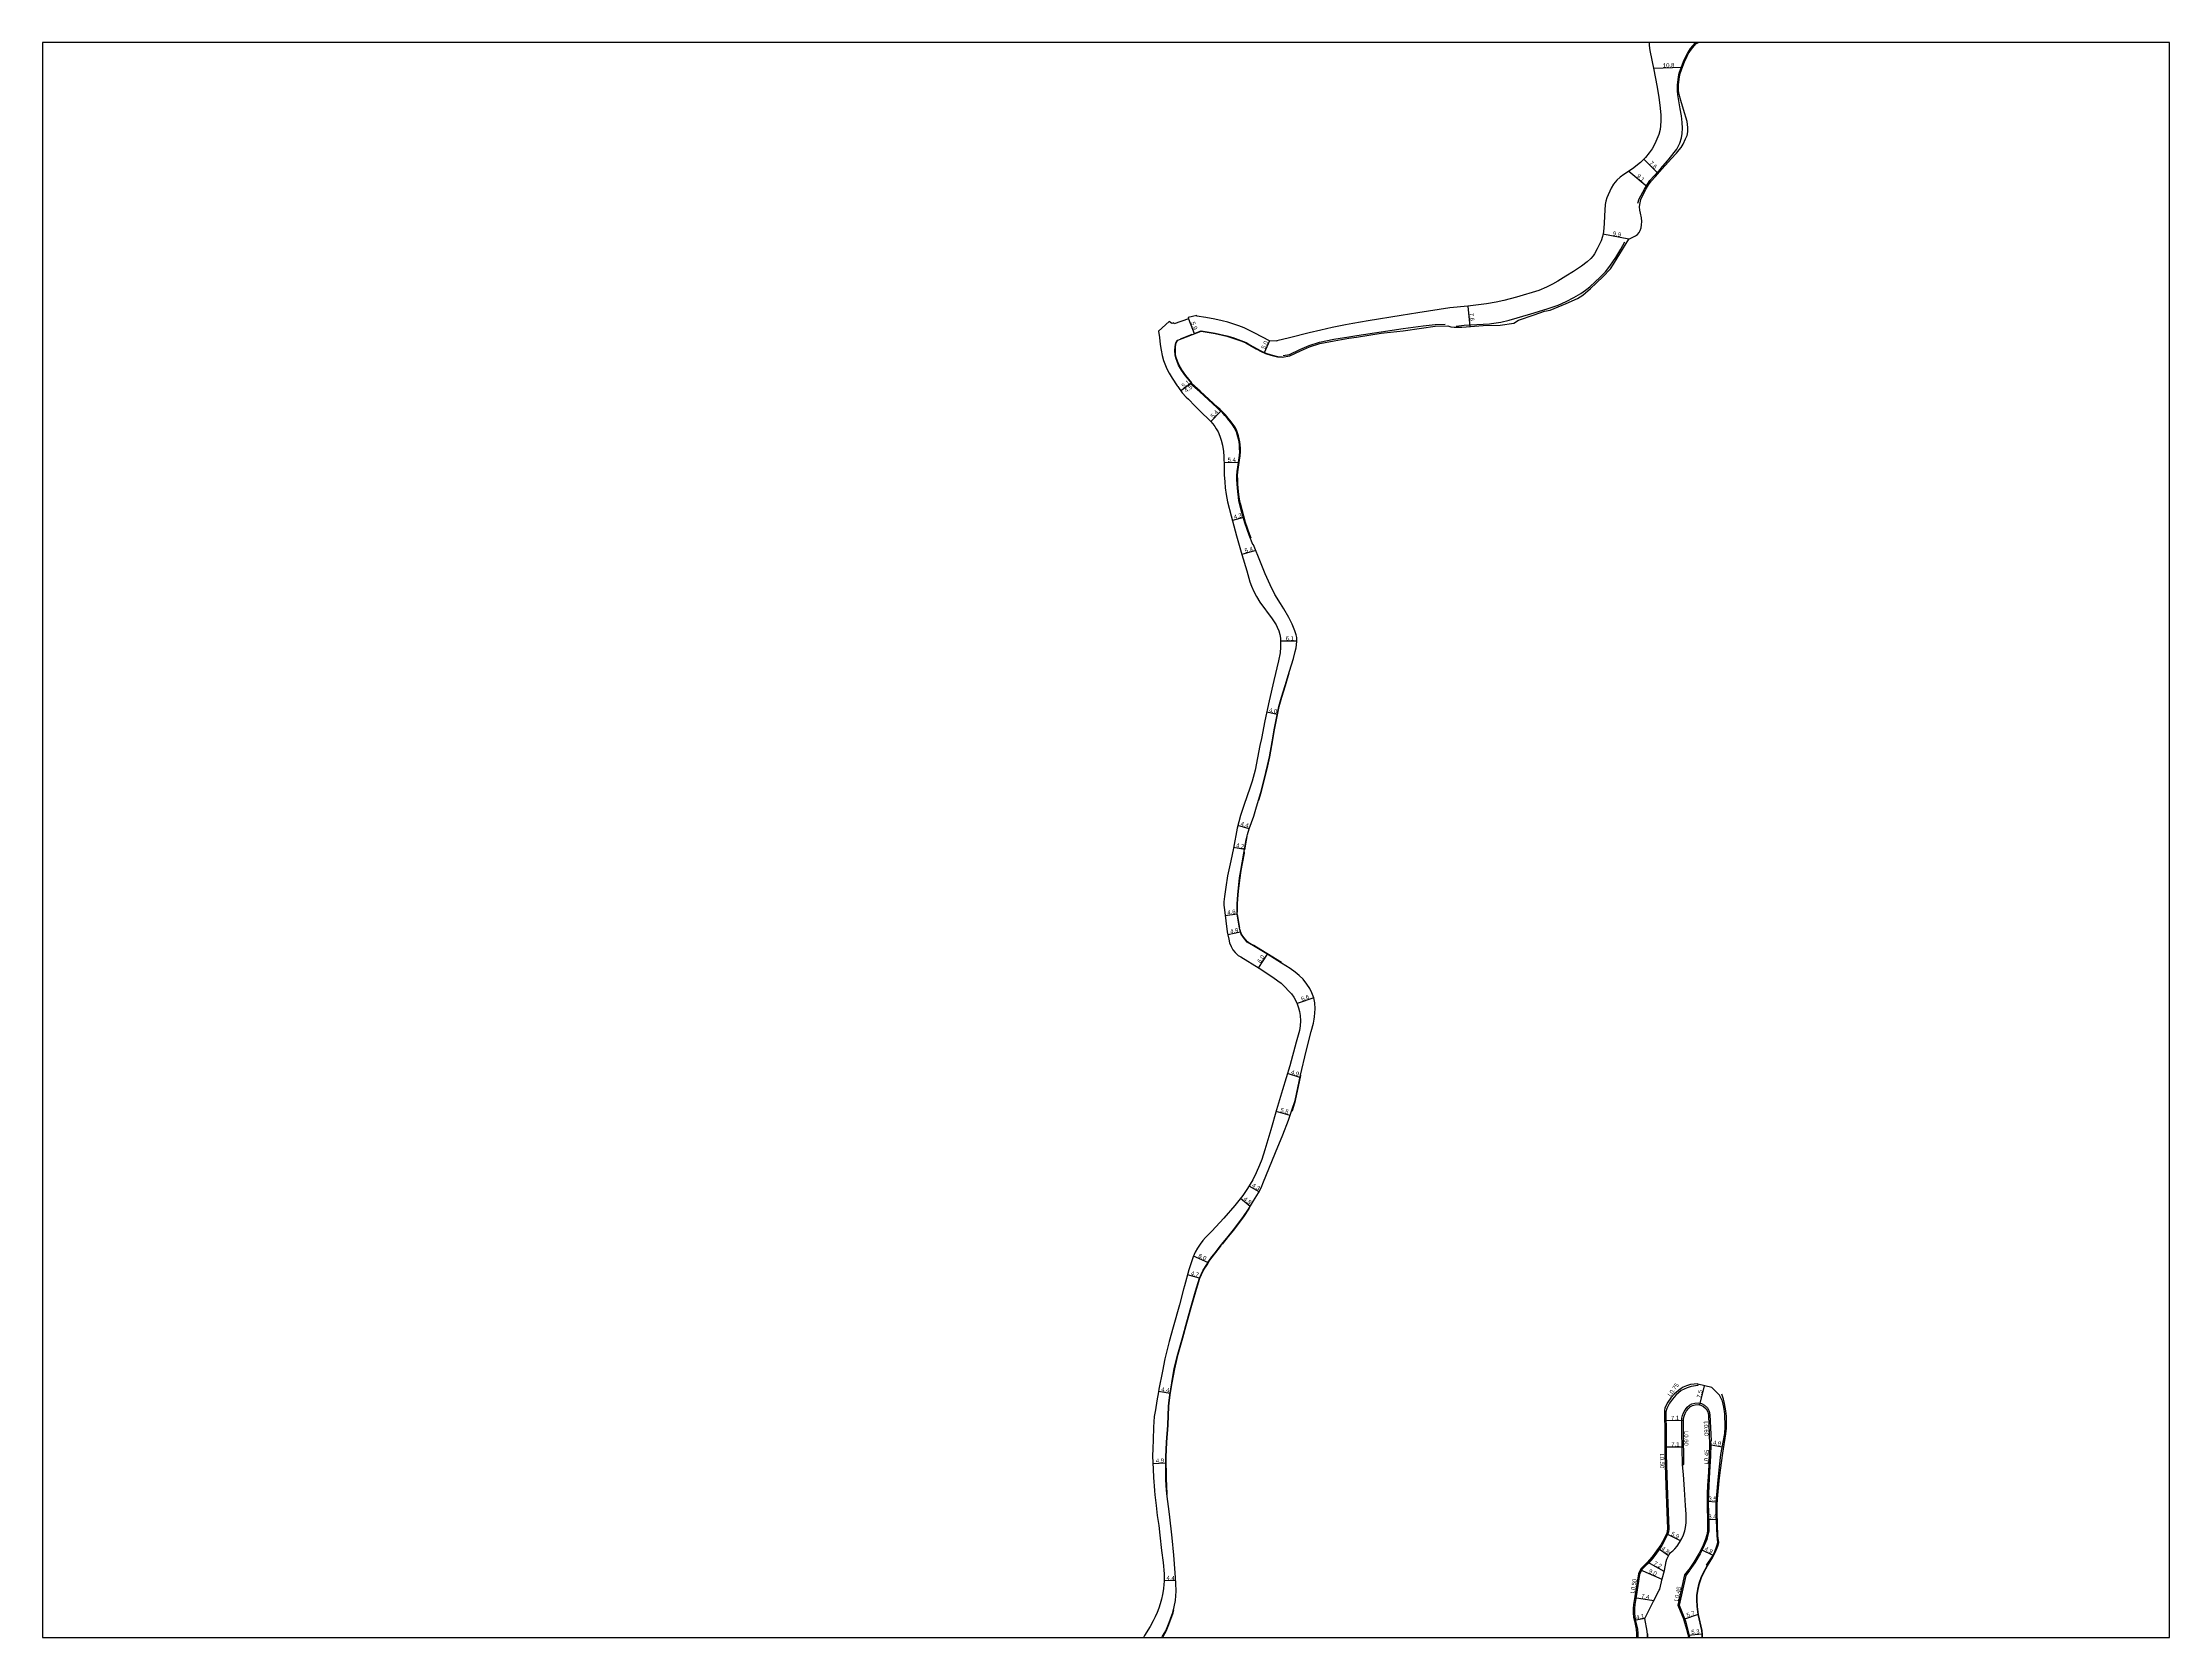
# Model space of a CAD drawing. Header units: metres. Extents: x -25600 to -24000, y -96000 to -93600.
# Drawn here: x -24800 to -24000, y -94800 to -94200 of the extents above; entities that cross this region are included whole.
import ezdxf

# ---------------------------------------------------------------- set-up
doc = ezdxf.new("R2010")
doc.units = ezdxf.units.M
doc.header["$LTSCALE"] = 2.5
for name, color, linetype in [('側溝・桝', 7, 'Continuous'), ('図郭', 7, 'Continuous'), ('幅員', 7, 'Continuous'), ('歩道・分離帯・安全施設', 7, 'Continuous'), ('道路', 7, 'Continuous')]:
    doc.layers.add(name, color=color, linetype=linetype)
doc.styles.get("Standard").update_dxf_attribs({"font": ''})
doc.styles.get('Standard').set_extended_font_data('@MS PGothic')

msp = doc.modelspace()

# ---------------------------------------------------------------- linework, layer by layer
at = {"layer": '側溝・桝'}
for points in [[(-24177.38, -94705.27), (-24179.94, -94705.59), (-24181.39, -94706.06), (-24182.58, -94706.53), (-24183.63, -94707.13), (-24185.61, -94708.88), (-24186.91, -94710.3), (-24188.01, -94711.85), (-24189.05, -94713.88), (-24189.48, -94715.09)], [(-24183.2, -94735.01), (-24183.4, -94722.46), (-24183.41, -94717.53), (-24183.13, -94716.53), (-24182.74, -94715.45), (-24182.15, -94714.39), (-24181.4, -94713.41), (-24180.51, -94712.6), (-24179.63, -94712.16), (-24178.47, -94711.85), (-24177.25, -94711.79), (-24176.05, -94712.04), (-24174.86, -94712.66), (-24173.82, -94713.61), (-24173.13, -94714.92), (-24172.82, -94716.24), (-24172.52, -94723.48), (-24172.41, -94726.21)], [(-24177.4, -94704.66), (-24177.38, -94705.27)], [(-24189.48, -94715.09), (-24189.48, -94715.51), (-24189.35, -94723), (-24189.32, -94731.16), (-24188.96, -94742.78), (-24188.54, -94752.9), (-24188.31, -94759.07), (-24188.41, -94760.28), (-24188.63, -94760.98), (-24190.25, -94764.32), (-24190.93, -94765.36), (-24193.19, -94768.63), (-24194.36, -94770.15), (-24195.99, -94772.01), (-24196.99, -94772.97), (-24198.48, -94774.41), (-24199.29, -94776.26), (-24200.64, -94784.64), (-24201.12, -94787.65), (-24201.21, -94789.1), (-24201.23, -94790.84), (-24201.06, -94792.27), (-24200.78, -94793.69), (-24200.14, -94796.74), (-24199.94, -94798.66), (-24199.96, -94799.63), (-24200, -94800)], [(-24172.57, -94726.22), (-24172.52, -94727.37), (-24172.66, -94731.61), (-24172.99, -94737.83), (-24173.29, -94742.82), (-24173.41, -94745.92), (-24173.47, -94749.1), (-24173.29, -94757.67), (-24173.31, -94759.97), (-24173.58, -94761.43), (-24174.05, -94763.15), (-24174.99, -94765.42), (-24176.51, -94768.48), (-24178.58, -94771.88), (-24180.36, -94774.6), (-24180.56, -94774.85), (-24181.94, -94776.65), (-24184.43, -94787.87), (-24182.41, -94792.85), (-24181.95, -94794.22), (-24181.23, -94796.75), (-24180.77, -94798.7), (-24180.5, -94800)], [(-24172.41, -94726.21), (-24173, -94726.23)]]:
    msp.add_lwpolyline(points, dxfattribs=at)
at = {"layer": '図郭'}
msp.add_lwpolyline([(-24800, -94800), (-24000, -94800), (-24000, -94200), (-24800, -94200)], close=True, dxfattribs=at)
at = {"layer": '幅員', "flags": 128}
for points in [[(-24183.26, -94209.43), (-24194.08, -94209.81)], [(-24192.35, -94249.23), (-24197.74, -94243.89)], [(-24196.42, -94254.32), (-24203.35, -94248.5)], [(-24203.39, -94273.97), (-24213.09, -94272.1)], [(-24368.96, -94303.91), (-24366.82, -94309.45)], [(-24263.08, -94306.81), (-24263.82, -94299.21)], [(-24338.46, -94312.16), (-24340.49, -94316.72)], [(-24367.73, -94327.97), (-24371.84, -94331.03)], [(-24368.21, -94328.4), (-24371.84, -94331.03)], [(-24356.79, -94338.7), (-24360.52, -94342.58)], [(-24350.19, -94357.97), (-24355.6, -94358.09)], [(-24348.33, -94378.67), (-24352.45, -94379.81)], [(-24343.66, -94391.14), (-24348.85, -94392.63)], [(-24328.23, -94425.17), (-24334.32, -94425.17)], [(-24335.61, -94452.77), (-24339.54, -94451.93)], [(-24346.18, -94495.77), (-24350.46, -94494.59)], [(-24347.88, -94503.56), (-24352.01, -94502.83)], [(-24350.66, -94527.88), (-24355.17, -94528.47)], [(-24349.42, -94534.72), (-24354.18, -94535.68)], [(-24339.34, -94542.99), (-24342.69, -94548.02)], [(-24321.85, -94559.39), (-24328.13, -94561.54)], [(-24327.04, -94589.32), (-24331.74, -94587.9)], [(-24330.75, -94603.65), (-24335.99, -94602.08)], [(-24342.43, -94632.34), (-24346.18, -94630.17)], [(-24345.73, -94637.82), (-24349.46, -94634.87)], [(-24364.8, -94664.82), (-24369.35, -94663.62)], [(-24361.66, -94658.99), (-24367.08, -94656.5)], [(-24375.92, -94708.19), (-24380.22, -94707.45)], [(-24176.67, -94712.52), (-24174.88, -94705.28)], [(-24182.81, -94718.43), (-24189.91, -94718.56)], [(-24172.95, -94727.37), (-24168.2, -94728.3)], [(-24377.48, -94734.41), (-24382.33, -94734.62)], [(-24182.71, -94728.38), (-24189.82, -94728.4)], [(-24173.9, -94748.76), (-24170.45, -94748.95)], [(-24173.77, -94755.64), (-24170.42, -94755.5)], [(-24188.4, -94769.25), (-24192.32, -94766.52)], [(-24183.88, -94763.65), (-24189.22, -94761.07)], [(-24176.19, -94766.86), (-24171.79, -94769.1)], [(-24190.83, -94778.22), (-24199.08, -94774.58)], [(-24190.04, -94775.15), (-24196.34, -94771.67)], [(-24373.77, -94778.74), (-24378.14, -94778.6)], [(-24193.92, -94786.18), (-24201.19, -94785.03)], [(-24177.32, -94791.39), (-24182.75, -94793.19)], [(-24197.27, -94792.87), (-24201.28, -94793.66)], [(-24181.12, -94799.14), (-24175.81, -94798.63)]]:
    msp.add_lwpolyline(points, dxfattribs=at)
at = {"layer": '歩道・分離帯・安全施設'}
for points in [[(-24185, -94218.17), (-24185.02, -94215.92), (-24184.67, -94212.85), (-24184.36, -94211.58), (-24183.92, -94210.1), (-24182.8, -94207.11), (-24182.17, -94205.79), (-24181.3, -94204.12), (-24180.1, -94202.24), (-24178.39, -94200.19), (-24178, -94200)], [(-24200.01, -94260.37), (-24199.41, -94258.83), (-24197.49, -94255.12), (-24196.38, -94253.23), (-24195.39, -94251.86), (-24193.75, -94250.02), (-24191.36, -94247.35), (-24188.79, -94244.5), (-24188.15, -94243.79), (-24185.32, -94240.07), (-24184.21, -94237.92), (-24183.59, -94235.81), (-24183.28, -94234.19), (-24183.2, -94232.18), (-24183.28, -94230.07), (-24183.59, -94227.54), (-24184.02, -94224.92), (-24184.88, -94219.72), (-24185, -94218.17)], [(-24268.27, -94306.65), (-24265.24, -94306.34), (-24255.76, -94305.77), (-24254.95, -94305.7), (-24251.47, -94305.14), (-24248.33, -94304.42), (-24240.19, -94302.1), (-24234.07, -94300.24), (-24229.98, -94298.76), (-24226.96, -94297.43), (-24224, -94295.88), (-24221.39, -94294.41), (-24219.67, -94293.19), (-24217.98, -94291.89), (-24214.08, -94288.28), (-24212.16, -94286.21), (-24210.45, -94284.11), (-24208.21, -94280.83), (-24206.34, -94277.77), (-24204.88, -94274.97)], [(-24371.99, -94311.45), (-24367.59, -94309.75)], [(-24366.47, -94309.31), (-24364.24, -94308.45), (-24358.9, -94309.34), (-24354.54, -94310.32), (-24352.28, -94311.01), (-24349.24, -94312.08), (-24347.28, -94312.9), (-24345.84, -94313.69), (-24343.4, -94315.09), (-24341.51, -94316.1), (-24339.9, -94316.81), (-24337.91, -94317.46), (-24335.52, -94318.06), (-24333.79, -94318.23)], [(-24333.36, -94317.77), (-24331.03, -94317.31), (-24327.05, -94315.5), (-24323.63, -94314), (-24319.75, -94312.71), (-24314.33, -94311.61), (-24308.7, -94310.69), (-24305.71, -94310.2), (-24296.55, -94308.86), (-24288.28, -94307.62), (-24280.65, -94306.56), (-24276.24, -94306.13), (-24272.38, -94306)], [(-24367.99, -94327.89), (-24370.07, -94325.34), (-24371.63, -94323.28), (-24372.68, -94321.42), (-24373.29, -94319.94), (-24373.74, -94318.56), (-24373.95, -94317.43), (-24374.06, -94315.9), (-24373.99, -94314.36), (-24373.73, -94312.92), (-24373.19, -94312.08)], [(-24345.39, -94386.47), (-24345.86, -94385.24), (-24347.49, -94380.57), (-24348.82, -94375.81), (-24349.45, -94373.39), (-24349.68, -94372.4), (-24349.9, -94370.95), (-24350.12, -94368.93), (-24350.38, -94366.17), (-24350.45, -94364.36), (-24350.5, -94362.88), (-24350.41, -94361.46), (-24350.17, -94359.77), (-24349.89, -94358.01), (-24349.53, -94355.43), (-24349.41, -94353.96), (-24349.43, -94352.6), (-24349.51, -94351.49), (-24349.67, -94350.13), (-24349.88, -94349.13), (-24350.19, -94347.9), (-24350.55, -94346.78), (-24350.97, -94345.72), (-24351.57, -94344.63), (-24352.17, -94343.71), (-24352.88, -94342.66), (-24354.04, -94341.27), (-24355.1, -94340.05), (-24356.13, -94338.9), (-24357.06, -94338.04), (-24358.04, -94337.13), (-24364.52, -94331.18), (-24367.71, -94328.43)], [(-24342.48, -94485.07), (-24341.68, -94482.19), (-24340.39, -94477.27), (-24339.14, -94472.06), (-24338.38, -94468.7), (-24337.95, -94466.54), (-24337.33, -94463.03), (-24336.58, -94458.57), (-24335.62, -94453.53), (-24334.81, -94449.81), (-24333.81, -94446.32), (-24332.46, -94441.91), (-24331.06, -94437.08)], [(-24347.74, -94503.65), (-24347.13, -94500), (-24346.85, -94498.73)], [(-24350.52, -94527.12), (-24350.54, -94524.13), (-24350.4, -94522.15), (-24350.12, -94519.24), (-24349.58, -94514.23), (-24349.16, -94511.51), (-24347.96, -94504.98), (-24347.87, -94504.45)], [(-24349.68, -94533.11), (-24350.48, -94528.08)], [(-24334.05, -94546.14), (-24339.45, -94542.74), (-24344.4, -94539.64), (-24346.25, -94538.69), (-24346.78, -94538.29), (-24348.2, -94536.63), (-24348.98, -94535.41), (-24349.28, -94534.67), (-24349.53, -94533.68)], [(-24330, -94601.96), (-24329.78, -94601.35), (-24328.75, -94598.01), (-24326.72, -94588.56), (-24326.69, -94588.42)], [(-24356.23, -94652.07), (-24353.92, -94649.21), (-24351.98, -94646.79), (-24350.39, -94644.78), (-24348.12, -94641.73), (-24346.23, -94638.93), (-24346.03, -94638.6)], [(-24376.91, -94746.26), (-24376.94, -94745.96), (-24377.18, -94743), (-24377.29, -94740.35), (-24377.35, -94732.11), (-24377.15, -94726.58), (-24376.62, -94720.12), (-24376.33, -94713.01), (-24376.22, -94711.81), (-24375.86, -94708.77), (-24375.15, -94704.19), (-24374.16, -94698.89), (-24372.88, -94693.47), (-24371.14, -94687.3), (-24369.47, -94681.32), (-24367.92, -94675.89), (-24366.2, -94669.81), (-24364.66, -94664.87), (-24364.06, -94663.47), (-24363.28, -94661.84), (-24362, -94659.79), (-24361.14, -94658.47), (-24360.04, -94656.93), (-24358.73, -94655.23), (-24357.26, -94653.37), (-24356.64, -94652.59)], [(-24173.79, -94773.03), (-24171.74, -94769.79), (-24170.71, -94767.77), (-24169.93, -94765.64), (-24169.49, -94764.33), (-24169.82, -94761.75), (-24170.17, -94752.98), (-24170.17, -94750.35), (-24170.03, -94747.79), (-24169.39, -94741.11), (-24168.85, -94737.06), (-24167.94, -94730.72), (-24166.87, -94723.39), (-24166.66, -94721.36), (-24166.59, -94719.08), (-24166.63, -94716.76), (-24166.87, -94714.7), (-24167.32, -94711.98), (-24167.79, -94710.32), (-24168.4, -94708.41)], [(-24175.59, -94800), (-24175.63, -94798.92), (-24175.78, -94797.37), (-24177.18, -94791.36), (-24177.52, -94788.37), (-24177.61, -94785.89), (-24177.6, -94784.16), (-24177.29, -94781.9), (-24176.77, -94779.64), (-24176, -94777.47), (-24175.16, -94775.59), (-24173.79, -94773.03)], [(-24378.81, -94800), (-24378.56, -94799.63), (-24377.4, -94797.59), (-24376.36, -94795.11), (-24375.58, -94793.09), (-24374.77, -94790.67), (-24374.49, -94789.65)], [(-24196.17, -94800), (-24196.16, -94798.98), (-24196.19, -94798.58)]]:
    msp.add_lwpolyline(points, dxfattribs=at)
at = {"layer": '道路'}
for points in [[(-24195.67, -94200), (-24195.68, -94200.12), (-24195.7, -94201.14), (-24195.49, -94203.03), (-24194, -94210.24), (-24192.83, -94216.18), (-24192.05, -94220.59), (-24191.53, -94224.67), (-24191.33, -94227.38), (-24191.28, -94229.49), (-24191.41, -94231.28), (-24191.62, -94232.72), (-24192.12, -94234.61), (-24192.79, -94236.31), (-24193.53, -94238.05), (-24194.63, -94239.96), (-24195.67, -94241.49), (-24197.12, -94243.25), (-24198.95, -94245.11), (-24201.91, -94247.54), (-24205.18, -94249.7), (-24206.64, -94250.68), (-24207.87, -94251.81), (-24209.13, -94253.27), (-24210.03, -94254.73), (-24211.63, -94258.39), (-24212.03, -94259.65), (-24212.28, -94260.99), (-24212.5, -94265.14), (-24212.6, -94268.07), (-24212.91, -94271.16), (-24213.27, -94273.03), (-24213.78, -94274.58), (-24215.31, -94277.62), (-24216.21, -94279.47), (-24216.77, -94280.29), (-24217.59, -94281.24), (-24218.98, -94282.45), (-24221.09, -94284.11), (-24224.17, -94286.14), (-24227.03, -94287.94), (-24230.06, -94289.72), (-24232.09, -94290.87), (-24234.27, -94292.03), (-24237.21, -94293.24), (-24245.63, -94295.78), (-24250.32, -94297.02), (-24253.24, -94297.65), (-24256.86, -94298.24), (-24263.89, -94299.22), (-24270.62, -94299.86), (-24274.64, -94300.44), (-24282.72, -94301.74), (-24288.92, -94302.64), (-24301.44, -94304.69), (-24307.22, -94305.68), (-24309.96, -94306.19), (-24314.95, -94307.18), (-24319.2, -94308.15), (-24323.61, -94309.25), (-24331.01, -94311.08), (-24335.77, -94312.21), (-24335.79, -94312.39), (-24338.46, -94312.16), (-24344.05, -94309.33), (-24346.26, -94308.15), (-24348.08, -94307.3), (-24350.08, -94306.52), (-24352.29, -94305.81), (-24354.23, -94305.23), (-24356.25, -94304.74), (-24359.05, -94304.12), (-24362.5, -94303.47), (-24365.86, -94302.94), (-24365.85, -94302.63), (-24369.12, -94303.47), (-24368.96, -94303.91), (-24374.32, -94305.83), (-24374.48, -94305.39), (-24375.29, -94305.69), (-24376.22, -94304.99), (-24380.27, -94308.56), (-24379.93, -94311.01), (-24379.58, -94313.54), (-24379.29, -94315.67), (-24378.86, -94317.74), (-24378.31, -94319.63), (-24377.65, -94321.51), (-24377.06, -94322.8), (-24376.25, -94324.37), (-24375.06, -94326.3), (-24373.18, -94329.18), (-24373.01, -94329.41), (-24371.34, -94331.72), (-24369.88, -94333.37), (-24368.97, -94334.19), (-24366.56, -94336.63), (-24363.9, -94339.26), (-24361.42, -94341.71), (-24360.69, -94342.42), (-24359.78, -94343.43), (-24359.08, -94344.44), (-24358.51, -94345.34), (-24357.87, -94346.5), (-24357.19, -94348.11), (-24356.62, -94349.64), (-24356.14, -94351.51), (-24355.77, -94353.89), (-24355.65, -94355.77), (-24355.56, -94359.48), (-24355.5, -94362.65), (-24355.33, -94365.32), (-24355.19, -94367.54), (-24354.81, -94370.08), (-24354.25, -94372.84), (-24352.93, -94378.08), (-24350.86, -94385.55), (-24348.85, -94392.61), (-24347.09, -94398.8), (-24345.88, -94402.88), (-24345.27, -94404.57), (-24344.37, -94406.56), (-24343.4, -94408.42), (-24342.11, -94410.47), (-24337.47, -94416.83), (-24336.48, -94418.33), (-24336.04, -94419.07), (-24335.57, -94419.99), (-24334.98, -94421.26), (-24334.57, -94422.66), (-24334.32, -94424.08), (-24334.32, -94425.62), (-24334.36, -94427.45), (-24334.53, -94429.56), (-24335.15, -94432.58), (-24336.87, -94440.04), (-24338.63, -94447.61), (-24340.22, -94455.12), (-24341.52, -94461.86), (-24342.11, -94464.47), (-24343.95, -94473.68), (-24345.03, -94477.87), (-24345.87, -94480.53), (-24348.01, -94486.59), (-24348.83, -94488.9), (-24349.43, -94490.84), (-24350.72, -94495.52), (-24352.05, -94503.04), (-24353.1, -94507.88), (-24354.26, -94513.49), (-24354.94, -94517.69), (-24355.41, -94521.24), (-24355.62, -94523.28), (-24355.65, -94524.56), (-24355.46, -94526.3), (-24354.38, -94534.5), (-24354.18, -94535.7), (-24353.85, -94537.32), (-24353.52, -94538.7), (-24352.98, -94540.04), (-24352.34, -94541.27), (-24351.45, -94542.37), (-24350.28, -94543.45), (-24349.32, -94543.96), (-24342.45, -94548.18), (-24337.22, -94551.66), (-24335.31, -94552.96), (-24334.12, -94553.92), (-24332.72, -94555.22), (-24331.18, -94556.88), (-24330.29, -94557.88), (-24329.38, -94559.16), (-24328.64, -94560.56), (-24328.08, -94561.68), (-24327.6, -94563.09), (-24327.2, -94564.56), (-24326.95, -94566.06), (-24326.79, -94568.01), (-24326.92, -94569.88), (-24327.16, -94571.68), (-24328.44, -94576.09), (-24330.85, -94584.96), (-24333.57, -94593.97), (-24335.84, -94601.57), (-24338.01, -94609.02), (-24340.29, -94616.6), (-24341.43, -94620.16), (-24342.27, -94622.34), (-24343.46, -94625.17), (-24344.83, -94627.83), (-24346.73, -94631.12), (-24348.54, -94633.71), (-24351.57, -94637.54), (-24355.63, -94642.21), (-24360.23, -94647.15), (-24362.58, -94649.59), (-24363.57, -94650.66), (-24364.59, -94652.01), (-24365.54, -94653.52), (-24366.4, -94655.04), (-24367.2, -94656.76), (-24367.87, -94658.7), (-24368.85, -94661.73), (-24370.45, -94667.78), (-24370.79, -94668.95), (-24372.41, -94674.83), (-24374.76, -94683.32), (-24376.26, -94688.72), (-24377.26, -94692.66), (-24377.83, -94695.13), (-24378.75, -94699.87), (-24380.07, -94706.63), (-24380.24, -94707.58), (-24380.84, -94711.04), (-24381.41, -94714.35), (-24381.94, -94716.9), (-24382.12, -94720.93), (-24382.24, -94725.64), (-24382.37, -94728.9), (-24382.45, -94731.81), (-24382.24, -94736.73), (-24382.08, -94739.79), (-24381.97, -94741.43), (-24381.86, -94742.97), (-24381.73, -94744.84), (-24381.66, -94746.28), (-24381.14, -94750.36), (-24380.71, -94754.14), (-24380.19, -94757.91), (-24379.71, -94761.55), (-24379.1, -94767.33), (-24378.52, -94771.81), (-24378.06, -94776.06), (-24378.15, -94778.97), (-24378.23, -94779.96), (-24378.38, -94781.76), (-24378.73, -94783.82), (-24379.11, -94785.58), (-24379.61, -94787.33), (-24380.14, -94789.01), (-24380.77, -94790.58), (-24381.51, -94792.28), (-24382.21, -94793.73), (-24383.42, -94795.88), (-24385.49, -94799.29), (-24385.93, -94800)], [(-24378.99, -94800), (-24378.69, -94799.55), (-24377.54, -94797.52), (-24376.5, -94795.05), (-24375.72, -94793.04), (-24374.91, -94790.63), (-24374.32, -94788.45), (-24373.89, -94786.15), (-24373.72, -94784.38), (-24373.64, -94782.62), (-24373.72, -94779.52), (-24373.95, -94775.63), (-24374.51, -94769.01), (-24375.11, -94762.55), (-24376.16, -94753.64), (-24377.09, -94745.97), (-24377.33, -94743.01), (-24377.44, -94740.36), (-24377.5, -94732.11), (-24377.3, -94726.57), (-24376.77, -94720.11), (-24376.48, -94713), (-24376.37, -94711.8), (-24376.01, -94708.75), (-24375.3, -94704.17), (-24374.3, -94698.86), (-24373.02, -94693.43), (-24371.28, -94687.26), (-24369.61, -94681.28), (-24368.07, -94675.84), (-24366.35, -94669.77), (-24364.8, -94664.82), (-24364.2, -94663.41), (-24363.41, -94661.77), (-24362.13, -94659.71), (-24361.26, -94658.39), (-24360.16, -94656.84), (-24358.85, -94655.14), (-24357.38, -94653.27), (-24356.44, -94652.1), (-24354.03, -94649.11), (-24352.1, -94646.69), (-24350.51, -94644.69), (-24348.24, -94641.64), (-24346.36, -94638.85), (-24344.49, -94635.75), (-24342.61, -94632.71), (-24341.69, -94630.84), (-24340.71, -94628.55), (-24338.75, -94623.76), (-24336.23, -94617.55), (-24333.46, -94610.9), (-24331.35, -94605.34), (-24329.93, -94601.3), (-24328.9, -94597.98), (-24326.87, -94588.53), (-24324.69, -94579.46), (-24322.78, -94572.01), (-24321.96, -94568.87), (-24321.65, -94567.36), (-24321.53, -94566.53), (-24321.27, -94563.48), (-24321.47, -94561.29), (-24321.85, -94559.39), (-24322.53, -94557.46), (-24323.33, -94555.86), (-24324.46, -94554.23), (-24325.9, -94552.36), (-24327.29, -94550.95), (-24328.82, -94549.69), (-24330.76, -94548.32), (-24333.93, -94546.39), (-24339.53, -94542.87), (-24344.47, -94539.77), (-24346.33, -94538.82), (-24346.88, -94538.4), (-24348.32, -94536.72), (-24349.11, -94535.48), (-24349.42, -94534.72), (-24349.83, -94533.14), (-24350.66, -94527.88), (-24350.69, -94524.13), (-24350.55, -94522.13), (-24350.27, -94519.23), (-24349.73, -94514.21), (-24349.31, -94511.49), (-24348.11, -94504.96), (-24347.27, -94499.97), (-24346.84, -94497.95), (-24346.18, -94495.77), (-24344.44, -94490.99), (-24343.34, -94487.57), (-24341.82, -94482.15), (-24340.53, -94477.24), (-24339.29, -94472.03), (-24338.52, -94468.67), (-24338.1, -94466.52), (-24337.48, -94463.01), (-24336.73, -94458.54), (-24335.77, -94453.5), (-24334.96, -94449.77), (-24333.96, -94446.28), (-24332.6, -94441.87), (-24331.03, -94436.43), (-24329.43, -94431.69), (-24328.8, -94429.1), (-24328.52, -94427.69), (-24328.23, -94425.27), (-24328.23, -94423.88), (-24328.45, -94422.84), (-24328.94, -94421.36), (-24330.03, -94418.81), (-24331.29, -94416.24), (-24333.14, -94412.99), (-24334.31, -94411.02), (-24336.45, -94407.7), (-24338.24, -94403.96), (-24340.13, -94399.83), (-24341.94, -94395.46), (-24344.51, -94389), (-24344.78, -94388.89), (-24346.14, -94385.34), (-24347.78, -94380.66), (-24349.11, -94375.89), (-24349.74, -94373.46), (-24349.98, -94372.46), (-24350.2, -94370.99), (-24350.42, -94368.96), (-24350.68, -94366.19), (-24350.75, -94364.37), (-24350.8, -94362.88), (-24350.71, -94361.42), (-24350.46, -94359.73), (-24350.19, -94357.97), (-24349.83, -94355.39), (-24349.71, -94353.95), (-24349.73, -94352.61), (-24349.81, -94351.51), (-24349.97, -94350.18), (-24350.17, -94349.19), (-24350.48, -94347.98), (-24350.83, -94346.88), (-24351.25, -94345.85), (-24351.83, -94344.79), (-24352.42, -94343.87), (-24353.12, -94342.84), (-24354.27, -94341.46), (-24355.32, -94340.25), (-24356.35, -94339.11), (-24357.26, -94338.26), (-24358.25, -94337.35), (-24364.72, -94331.4), (-24368.21, -94328.4), (-24367.73, -94327.97), (-24369.95, -94325.25), (-24371.5, -94323.19), (-24372.54, -94321.35), (-24373.15, -94319.89), (-24373.6, -94318.52), (-24373.8, -94317.41), (-24373.91, -94315.9), (-24373.84, -94314.37), (-24373.59, -94312.98), (-24372.95, -94311.97), (-24364.23, -94308.61), (-24358.93, -94309.48), (-24354.58, -94310.46), (-24352.32, -94311.16), (-24349.29, -94312.22), (-24347.35, -94313.03), (-24345.92, -94313.82), (-24343.47, -94315.22), (-24341.58, -94316.23), (-24339.95, -94316.95), (-24337.96, -94317.6), (-24335.55, -94318.21), (-24333.78, -94318.39), (-24330.87, -94317.81), (-24326.84, -94315.98), (-24323.45, -94314.48), (-24319.62, -94313.22), (-24314.22, -94312.23), (-24308.62, -94311.2), (-24305.72, -94310.82), (-24296.47, -94309.37), (-24295.37, -94309.22), (-24288.21, -94308.51), (-24281.27, -94307.41), (-24276.2, -94306.65), (-24271.43, -94306.58), (-24270.29, -94306.98), (-24269.02, -94307.02), (-24266.18, -94307.03), (-24258.19, -94306.46), (-24251.7, -94306.35), (-24246.61, -94305.51), (-24244.89, -94304.47), (-24238.9, -94302.38), (-24235.08, -94301.01), (-24232.97, -94300.64), (-24226.96, -94298.22), (-24222.66, -94296.34), (-24220.61, -94294.99), (-24217.81, -94292.47), (-24213.17, -94288.15), (-24210.18, -94285.13), (-24209.13, -94283.35), (-24207.77, -94281.1), (-24203.39, -94273.97), (-24200.83, -94272.7), (-24200.1, -94272.18), (-24199.46, -94271.41), (-24199.06, -94270.77), (-24198.72, -94269.73), (-24198.54, -94268.59), (-24198.5, -94267.35), (-24198.6, -94265.92), (-24198.96, -94264.14), (-24199.22, -94263.02), (-24199.32, -94261.83), (-24199.26, -94260.87), (-24198.85, -94259.1), (-24197.03, -94255.36), (-24195.95, -94253.51), (-24194.98, -94252.19), (-24193.37, -94250.36), (-24190.97, -94247.7), (-24188.4, -94244.85), (-24187.38, -94243.71), (-24185.44, -94241.62), (-24184.39, -94240.4), (-24183.65, -94239.45), (-24182.87, -94238.29), (-24181.98, -94236.24), (-24181.43, -94234.96), (-24181.18, -94233.59), (-24181.14, -94231.96), (-24181.45, -94229.71), (-24182.8, -94225.18), (-24183.78, -94221.79), (-24184.37, -94219.61), (-24184.62, -94218.13), (-24184.64, -94215.94), (-24184.3, -94212.92), (-24183.99, -94211.68), (-24183.56, -94210.22), (-24182.45, -94207.26), (-24181.83, -94205.96), (-24180.97, -94204.31), (-24179.79, -94202.46), (-24178.15, -94200.5), (-24177.11, -94200)], [(-24175.74, -94800), (-24175.78, -94798.93), (-24175.93, -94797.39), (-24177.32, -94791.39), (-24177.67, -94788.38), (-24177.76, -94785.89), (-24177.75, -94784.15), (-24177.44, -94781.87), (-24176.92, -94779.59), (-24176.14, -94777.41), (-24175.29, -94775.52), (-24173.94, -94772.99), (-24174.1, -94772.85), (-24172.05, -94769.61), (-24171.04, -94767.63), (-24170.26, -94765.52), (-24169.85, -94764.29), (-24170.17, -94761.78), (-24170.52, -94752.99), (-24170.52, -94750.34), (-24170.39, -94747.76), (-24169.79, -94740.66), (-24169.42, -94736.94), (-24168.75, -94731.15), (-24167.21, -94723.3), (-24167.12, -94720.82), (-24167.26, -94715.9), (-24167.63, -94713.37), (-24168.11, -94711.16), (-24169.19, -94708.91), (-24172.08, -94705.97), (-24177.4, -94704.66), (-24177.43, -94704.53), (-24180.1, -94704.87), (-24181.63, -94705.37), (-24182.9, -94705.86), (-24184.06, -94706.53), (-24186.12, -94708.35), (-24187.49, -94709.83), (-24188.64, -94711.47), (-24189.75, -94713.62), (-24189.97, -94714.57), (-24189.96, -94715.52), (-24189.83, -94723), (-24189.81, -94731.16), (-24189.45, -94742.8), (-24189.02, -94752.92), (-24188.8, -94759.06), (-24188.88, -94760.19), (-24189.08, -94760.8), (-24190.67, -94764.08), (-24191.33, -94765.09), (-24193.58, -94768.34), (-24194.74, -94769.84), (-24196.34, -94771.67), (-24197.33, -94772.62), (-24198.88, -94774.13), (-24199.76, -94776.12), (-24201.12, -94784.56), (-24201.6, -94787.6), (-24201.69, -94789.08), (-24201.71, -94790.86), (-24201.54, -94792.34), (-24201.25, -94793.79), (-24200.62, -94796.82), (-24200.43, -94798.68), (-24200.45, -94799.61), (-24200.48, -94800)], [(-24196.32, -94800), (-24196.31, -94798.99), (-24196.42, -94797.61), (-24197.27, -94792.87), (-24194.01, -94786.36), (-24191.98, -94782.19), (-24191.65, -94781.81), (-24190.77, -94777.92), (-24189.96, -94774.83), (-24189.28, -94771.41), (-24189.02, -94770.52), (-24188.17, -94768.79), (-24187.79, -94768.22), (-24187.12, -94767.7), (-24186.77, -94767.44), (-24186.04, -94766.71), (-24185.2, -94765.69), (-24184.25, -94764.3), (-24183.42, -94762.82), (-24182.77, -94761.39), (-24182.27, -94759.91), (-24182, -94758.68), (-24181.76, -94756.91), (-24181.74, -94753.64), (-24182.05, -94750.3), (-24182.45, -94744.37), (-24182.84, -94738.7), (-24183.2, -94735.01), (-24182.61, -94734.96), (-24182.81, -94722.46), (-24182.81, -94717.61), (-24182.56, -94716.71), (-24182.2, -94715.69), (-24181.66, -94714.72), (-24180.96, -94713.82), (-24180.17, -94713.1), (-24179.42, -94712.72), (-24178.38, -94712.44), (-24177.3, -94712.39), (-24176.26, -94712.61), (-24175.2, -94713.15), (-24174.3, -94713.98), (-24173.69, -94715.13), (-24173.41, -94716.32), (-24173.11, -94723.5), (-24172.95, -94727.37), (-24173.09, -94731.59), (-24173.43, -94737.81), (-24173.73, -94742.8), (-24173.84, -94745.91), (-24173.9, -94749.1), (-24173.73, -94757.68), (-24173.75, -94759.93), (-24174, -94761.34), (-24174.46, -94763.01), (-24175.39, -94765.24), (-24176.9, -94768.27), (-24178.95, -94771.65), (-24180.71, -94774.34), (-24180.9, -94774.58), (-24182.35, -94776.47), (-24184.88, -94787.91), (-24182.82, -94793), (-24182.37, -94794.35), (-24181.65, -94796.86), (-24181.19, -94798.79), (-24180.94, -94800)]]:
    msp.add_lwpolyline(points, dxfattribs=at)

# ---------------------------------------------------------------- texts
at = {"layer": '側溝・桝'}
for s, rotation, p in [('L0.75', 54.84185, (-24187.59, -94709.55)), ('L0.60', 272.36633, (-24175.16, -94718.71)), ('L0.60', 270.01777, (-24182.56, -94722.35)), ('L0.50', 270.14614, (-24191.66, -94730.85)), ('L0.45', 86.90318, (-24173.52, -94734.92)), ('L0.50', 80.87779, (-24201.2, -94783.51)), ('L0.45', 77.51244, (-24184.83, -94786.5))]:
    msp.add_text(s, height=1.6, rotation=rotation, dxfattribs=at).set_placement(p)
at = {"layer": '幅員'}
for s, rotation, p in [('10.8', 2.01647, (-24190.49, -94209.44)), ('7.6', 315.2634, (-24195.76, -94245.49)), ('9.1', 320.00528, (-24200.58, -94250.5)), ('9.9', 349.10834, (-24209.44, -94272.55)), ('7.6', 275.49512, (-24263.32, -94301.73)), ('5.9', 291.11568, (-24368.12, -94305.4)), ('5.0', 65.99684, (-24340.23, -94315.52)), ('5.1', 36.62661, (-24370.83, -94329.97)), ('4.5', 35.94873, (-24369.8, -94331.74)), ('5.4', 46.14092, (-24359.74, -94341.41)), ('5.4', 1.31823, (-24354.2, -94357.81)), ('4.3', 15.499, (-24351.71, -94379.35)), ('5.4', 15.94403, (-24347.58, -94392)), ('4.0', 348.04563, (-24338.82, -94451.83)), ('4.4', 344.64465, (-24349.53, -94494.59)), ('4.2', 349.92466, (-24351.18, -94502.72)), ('4.6', 7.49701, (-24354.24, -94528.09)), ('4.9', 11.43013, (-24353.12, -94535.21)), ('6.0', 56.33283, (-24341.94, -94546.45)), ('6.6', 18.86289, (-24326.27, -94560.64)), ('4.9', 343.25332, (-24330.56, -94587.99)), ('5.5', 343.35287, (-24334.53, -94602.26)), ('4.3', 329.96488, (-24345.3, -94630.39)), ('4.8', 321.70608, (-24348.47, -94635.34)), ('6.0', 335.28546, (-24365.44, -94656.98)), ('4.7', 345.16996, (-24368.25, -94663.65)), ('4.4', 350.19318, (-24379.33, -94707.35)), ('7.5', 76.12846, (-24176.32, -94710.07)), ('7.1', 1.01433, (-24187.47, -94718.26)), ('7.1', 0.14614, (-24187.37, -94728.14)), ('4.9', 348.89012, (-24171.8, -94727.34)), ('4.9', 2.44683, (-24381.21, -94734.32)), ('3.5', 356.93123, (-24173.44, -94748.54)), ('3.4', 2.28833, (-24173.41, -94755.37)), ('4.8', 325.20107, (-24191.29, -94766.94)), ('5.9', 334.21073, (-24187.59, -94761.58)), ('4.9', 333.07637, (-24175.03, -94767.17)), ('9.0', 336.18522, (-24196.04, -94775.65)), ('7.2', 331.10998, (-24194.18, -94772.58)), ('4.4', 358.18417, (-24377.27, -94778.38)), ('7.4', 351.0211, (-24198.79, -94785.16)), ('4.1', 11.07611, (-24200.45, -94793.24)), ('5.7', 18.37798, (-24181.32, -94792.45)), ('5.3', 5.4621, (-24179.76, -94798.76))]:
    msp.add_text(s, height=1.6, rotation=rotation, dxfattribs=at).set_placement(p)
msp.add_text('6.1', height=1.6, dxfattribs=at).set_placement((-24332.4, -94424.92))

doc.saveas('drawing.dxf')
